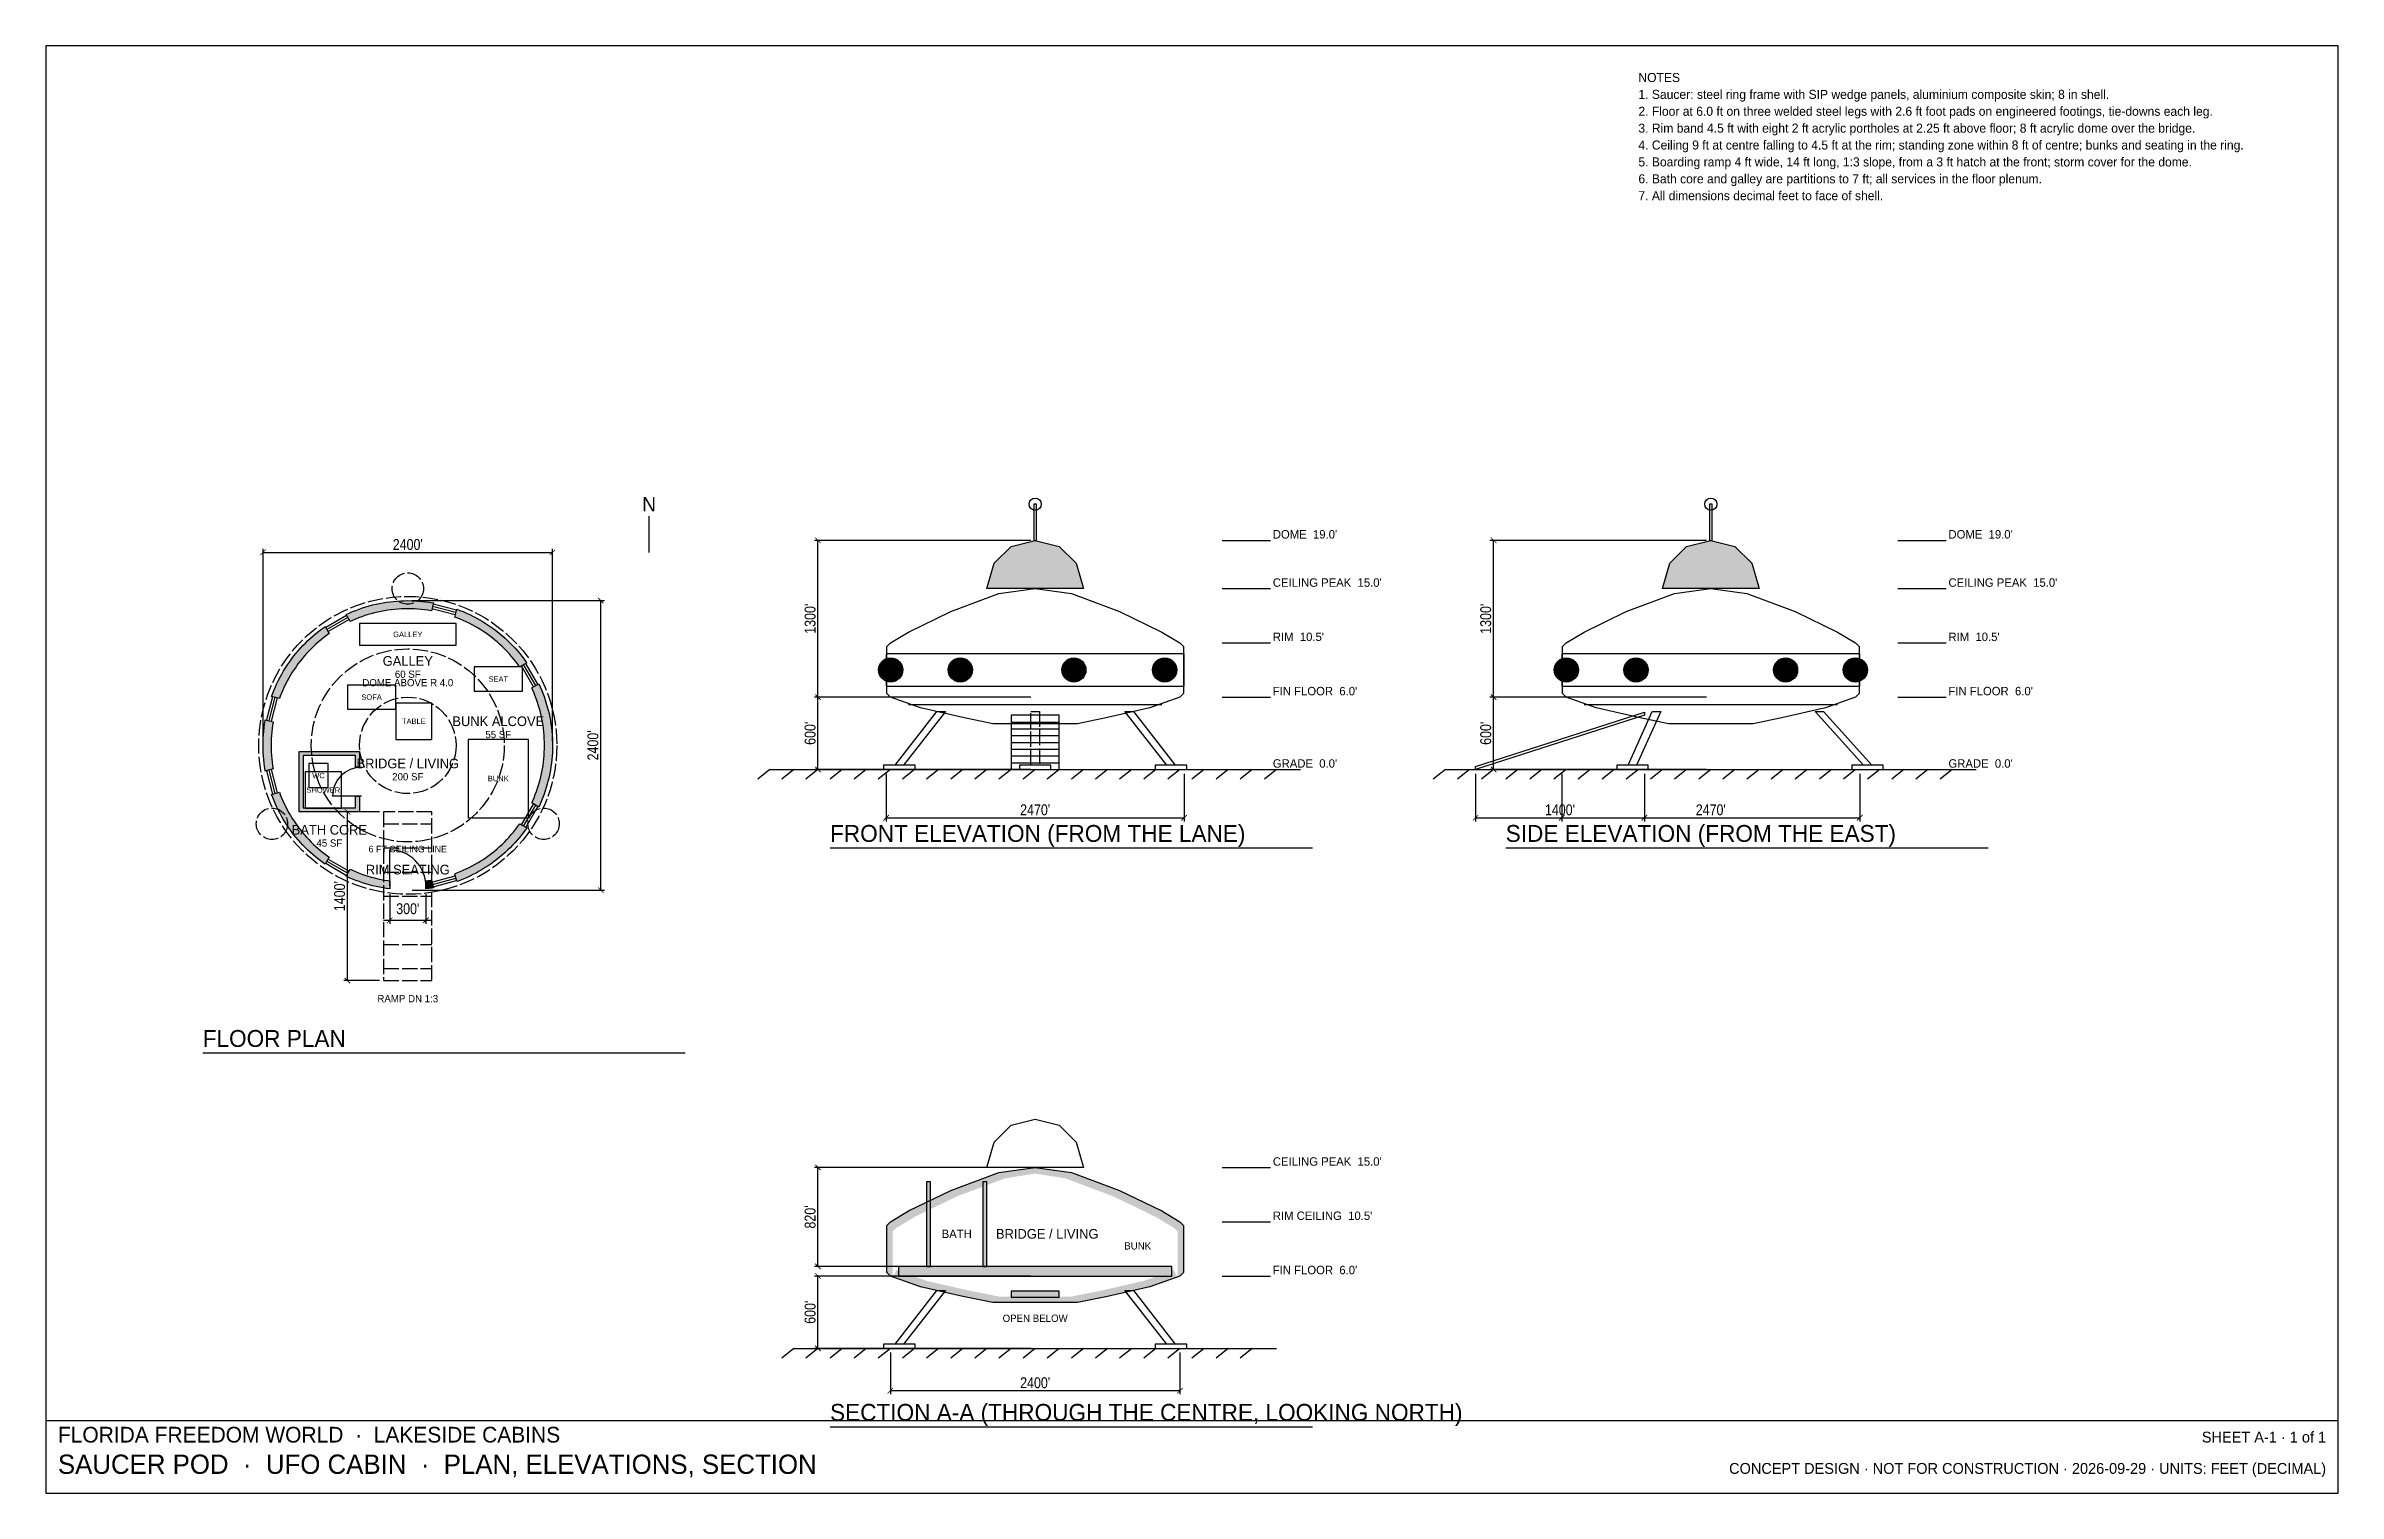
# Model space of a CAD drawing. Header units: feet. Extents: x 0 to 190, y 0 to 120.
import ezdxf
from ezdxf.enums import TextEntityAlignment as Align

# ---------------------------------------------------------------- set-up
doc = ezdxf.new("R2010")
doc.units = ezdxf.units.FT
doc.linetypes.add('DASHED', pattern=[1.524, 1.27, -0.254])
for name, color, linetype in [('A-ANNO-DIMS', 1, 'Continuous'), ('A-DECK', 32, 'Continuous'), ('A-DOOR', 3, 'Continuous'), ('A-ELEV', 7, 'Continuous'), ('A-ELEV-HIDN', 8, 'Continuous'), ('A-FLOR-ANNO', 7, 'Continuous'), ('A-FURN', 9, 'Continuous'), ('A-GLAZ', 4, 'Continuous'), ('A-GLAZ-PATT', 151, 'Continuous'), ('A-GRND', 8, 'Continuous'), ('A-LEVL', 1, 'Continuous'), ('A-ROOF', 5, 'Continuous'), ('A-SECT-PATT', 8, 'Continuous'), ('A-WALL', 7, 'Continuous'), ('A-WALL-PATT', 8, 'Continuous'), ('G-ANNO-TEXT', 7, 'Continuous'), ('G-TITLE', 7, 'Continuous')]:
    doc.layers.add(name, color=color, linetype=linetype)
doc.styles.add('OpenSansCondensed-Light', font='OpenSansCondensed-Light.ttf')
doc.dimstyles.new('EZDXF', dxfattribs={"dimtxt": 0.25, "dimasz": 0.175, "dimexe": 0.375, "dimexo": 0.125, "dimgap": 0.1, "dimtad": 1, "dimlfac": 100, "dimzin": 12, "dimdsep": 46, "dimtxsty": 'OpenSansCondensed-Light', "dimblk": 'ARCHTICK', "dimcen": 2.5, "dimazin": 3, "dimtfac": 0.5, "dimtmove": 2, "dimatfit": 3})

msp = doc.modelspace()

# ---------------------------------------------------------------- texts
at = {"layer": 'A-FLOR-ANNO'}
for s, height, p in [('GALLEY', 0.45, (30, 71.2)), ('GALLEY', 0.8, (30, 69)), ('DOME ABOVE R 4.0', 0.6, (30, 67.2)), ('60 SF', 0.6, (30, 67.9)), ('SEAT', 0.45, (37.5, 67.5)), ('SOFA', 0.45, (27, 66)), ('TABLE', 0.45, (30.5, 64)), ('BUNK ALCOVE', 0.8, (37.5, 64)), ('55 SF', 0.6, (37.5, 62.9)), ('BRIDGE / LIVING', 0.8, (30, 60.5)), ('WC', 0.45, (22.6, 59.5)), ('200 SF', 0.6, (30, 59.4)), ('BUNK', 0.45, (37.5, 59.25)), ('SHOWER', 0.45, (23, 58.3)), ('BATH CORE', 0.8, (23.5, 55)), ('45 SF', 0.6, (23.5, 53.9)), ('6 FT CEILING LINE', 0.55, (30, 53.4)), ('RIM SEATING', 0.8, (30, 51.7)), ('RAMP DN 1:3', 0.6, (30, 41)), ('BATH', 0.7, (75.5, 21.5)), ('BRIDGE / LIVING', 0.8, (83, 21.5)), ('BUNK', 0.6, (90.5, 20.5)), ('OPEN BELOW', 0.6, (82, 14.5))]:
    msp.add_text(s, height=height, dxfattribs=at).set_placement(p, align=Align.MIDDLE_CENTER)
at = {"layer": 'A-LEVL'}
for s, p in [("DOME  19.0'", (101.7, 79.15)), ("DOME  19.0'", (157.7, 79.15)), ("CEILING PEAK  15.0'", (101.7, 75.15)), ("CEILING PEAK  15.0'", (157.7, 75.15)), ("RIM  10.5'", (101.7, 70.65)), ("RIM  10.5'", (157.7, 70.65)), ("FIN FLOOR  6.0'", (101.7, 66.15)), ("FIN FLOOR  6.0'", (157.7, 66.15)), ("GRADE  0.0'", (101.7, 60.15)), ("GRADE  0.0'", (157.7, 60.15)), ("CEILING PEAK  15.0'", (101.7, 27.15)), ("RIM CEILING  10.5'", (101.7, 22.65)), ("FIN FLOOR  6.0'", (101.7, 18.15))]:
    msp.add_text(s, height=0.7, dxfattribs=at).set_placement(p)
at = {"layer": 'G-ANNO-TEXT'}
for s, p in [('1. Saucer: steel ring frame with SIP wedge panels, aluminium composite skin; 8 in shell.', (132, 115.6)), ('NOTES', (132, 117)), ('2. Floor at 6.0 ft on three welded steel legs with 2.6 ft foot pads on engineered footings, tie-downs each leg.', (132, 114.2)), ('4. Ceiling 9 ft at centre falling to 4.5 ft at the rim; standing zone within 8 ft of centre; bunks and seating in the ring.', (132, 111.4)), ('3. Rim band 4.5 ft with eight 2 ft acrylic portholes at 2.25 ft above floor; 8 ft acrylic dome over the bridge.', (132, 112.8)), ('5. Boarding ramp 4 ft wide, 14 ft long, 1:3 slope, from a 3 ft hatch at the front; storm cover for the dome.', (132, 110)), ('6. Bath core and galley are partitions to 7 ft; all services in the floor plenum.', (132, 108.6)), ('7. All dimensions decimal feet to face of shell.', (132, 107.2))]:
    msp.add_text(s, height=0.75, dxfattribs=at).set_placement(p)
at = {"layer": 'G-TITLE'}
msp.add_text('N', height=1.2, dxfattribs=at).set_placement((50, 82), align=Align.MIDDLE_CENTER)
for s, height, p in [('FRONT ELEVATION (FROM THE LANE)', 1.4, (65, 54)), ('SIDE ELEVATION (FROM THE EAST)', 1.4, (121, 54)), ('FLOOR PLAN', 1.4, (13, 37)), ('SECTION A-A (THROUGH THE CENTRE, LOOKING NORTH)', 1.4, (65, 6)), ('FLORIDA FREEDOM WORLD  ·  LAKESIDE CABINS', 1.3, (1, 4.2)), ('SAUCER POD  ·  UFO CABIN  ·  PLAN, ELEVATIONS, SECTION', 1.6, (1, 1.6))]:
    msp.add_text(s, height=height, dxfattribs=at).set_placement(p)
for s, p in [('SHEET A-1 · 1 of 1', (189, 4.2)), ('CONCEPT DESIGN · NOT FOR CONSTRUCTION · 2026-09-29 · UNITS: FEET (DECIMAL)', (189, 1.6))]:
    msp.add_text(s, height=0.9, dxfattribs=at).set_placement(p, align=Align.RIGHT)

# ---------------------------------------------------------------- blocks, each defined once
blk = doc.blocks.new('_ARCHTICK')
at = {"color": 0, "linetype": 'BYBLOCK', "const_width": 0.15}
blk.add_lwpolyline([(-0.5, -0.5), (0.5, 0.5)], dxfattribs=at)

# ---------------------------------------------------------------- dimensions: what is measured, and where the dimension line sits
at = {"layer": 'A-ANNO-DIMS'}
for base, p1, p2 in [((18, 78), (18, 62), (42, 62)), ((69.65, 56), (69.65, 60), (94.35, 60)), ((118.5, 56), (118.5, 60), (132.5, 60)), ((125.65, 56), (125.65, 60), (150.35, 60)), ((28.5, 47.5), (28.5, 50), (31.5, 50)), ((70, 8.5), (70, 12), (94, 12))]:
    msp.add_linear_dim(base=base, p1=p1, p2=p2, dimstyle='EZDXF', override={"dimtxt": 0.9, "dimasz": 0.45, "dimexe": 0.3, "dimexo": 0.35, "dimgap": 0.2, "dimdec": 1, "dimpost": "<>'", "dimclrd": 1, "dimclre": 1, "dimclrt": 1}, dxfattribs=at).render()
for base, p1, p2 in [((64, 66), (82, 66), (82, 79)), ((120, 66), (138, 66), (138, 79)), ((46, 50), (30, 50), (30, 74)), ((64, 60), (82, 60), (82, 66)), ((120, 60), (138, 60), (138, 66)), ((25, 42.5), (28, 42.5), (28, 56.5)), ((64, 18.8), (82, 18.8), (82, 27)), ((64, 12), (82, 12), (82, 18))]:
    msp.add_linear_dim(base=base, p1=p1, p2=p2, angle=90, dimstyle='EZDXF', override={"dimtxt": 0.9, "dimasz": 0.45, "dimexe": 0.3, "dimexo": 0.35, "dimgap": 0.2, "dimdec": 1, "dimpost": "<>'", "dimclrd": 1, "dimclre": 1, "dimclrt": 1}, dxfattribs=at).render()

# ---------------------------------------------------------------- hatches: boundary and pattern name
at = {"layer": 'A-GLAZ-PATT'}
for points in [[(78, 75), (78.6, 77.1), (80, 78.5), (82, 79), (82, 79), (84, 78.5), (85.4, 77.1), (86, 75), (78, 75)], [(134, 75), (134.6, 77.1), (136, 78.5), (138, 79), (138, 79), (140, 78.5), (141.4, 77.1), (142, 75), (134, 75)], [(71.0225, 68.25), (71.0177, 68.152), (71.0033, 68.0549), (70.9795, 67.9597), (70.9464, 67.8673), (70.9044, 67.7786), (70.854, 67.6944), (70.7955, 67.6156), (70.7296, 67.5429), (70.6569, 67.477), (70.5781, 67.4185), (70.4939, 67.3681), (70.4052, 67.3261), (70.3128, 67.2931), (70.2176, 67.2692), (70.1205, 67.2548), (70.0225, 67.25), (69.9245, 67.2548), (69.8274, 67.2692), (69.7322, 67.2931), (69.6398, 67.3261), (69.5511, 67.3681), (69.4669, 67.4185), (69.3881, 67.477), (69.3154, 67.5429), (69.2495, 67.6156), (69.1911, 67.6944), (69.1406, 67.7786), (69.0986, 67.8673), (69.0656, 67.9597), (69.0417, 68.0549), (69.0273, 68.152), (69.0225, 68.25), (69.0273, 68.348), (69.0417, 68.4451), (69.0656, 68.5403), (69.0986, 68.6327), (69.1406, 68.7214), (69.1911, 68.8056), (69.2495, 68.8844), (69.3154, 68.9571), (69.3881, 69.023), (69.4669, 69.0815), (69.5511, 69.1319), (69.6398, 69.1739), (69.7322, 69.2069), (69.8274, 69.2308), (69.9245, 69.2452), (70.0225, 69.25), (70.1205, 69.2452), (70.2176, 69.2308), (70.3128, 69.2069), (70.4052, 69.1739), (70.4939, 69.1319), (70.5781, 69.0815), (70.6569, 69.023), (70.7296, 68.9571), (70.7955, 68.8844), (70.854, 68.8056), (70.9044, 68.7214), (70.9464, 68.6327), (70.9795, 68.5403), (71.0033, 68.4451), (71.0177, 68.348), (71.0225, 68.25)], [(76.8, 68.25), (76.7952, 68.152), (76.7808, 68.0549), (76.7569, 67.9597), (76.7239, 67.8673), (76.6819, 67.7786), (76.6315, 67.6944), (76.573, 67.6156), (76.5071, 67.5429), (76.4344, 67.477), (76.3556, 67.4185), (76.2714, 67.3681), (76.1827, 67.3261), (76.0903, 67.2931), (75.9951, 67.2692), (75.898, 67.2548), (75.8, 67.25), (75.702, 67.2548), (75.6049, 67.2692), (75.5097, 67.2931), (75.4173, 67.3261), (75.3286, 67.3681), (75.2444, 67.4185), (75.1656, 67.477), (75.0929, 67.5429), (75.027, 67.6156), (74.9685, 67.6944), (74.9181, 67.7786), (74.8761, 67.8673), (74.8431, 67.9597), (74.8192, 68.0549), (74.8048, 68.152), (74.8, 68.25), (74.8048, 68.348), (74.8192, 68.4451), (74.8431, 68.5403), (74.8761, 68.6327), (74.9181, 68.7214), (74.9685, 68.8056), (75.027, 68.8844), (75.0929, 68.9571), (75.1656, 69.023), (75.2444, 69.0815), (75.3286, 69.1319), (75.4173, 69.1739), (75.5097, 69.2069), (75.6049, 69.2308), (75.702, 69.2452), (75.8, 69.25), (75.898, 69.2452), (75.9951, 69.2308), (76.0903, 69.2069), (76.1827, 69.1739), (76.2714, 69.1319), (76.3556, 69.0815), (76.4344, 69.023), (76.5071, 68.9571), (76.573, 68.8844), (76.6315, 68.8056), (76.6819, 68.7214), (76.7239, 68.6327), (76.7569, 68.5403), (76.7808, 68.4451), (76.7952, 68.348), (76.8, 68.25)], [(86.2094, 68.25), (86.2045, 68.152), (86.1901, 68.0549), (86.1663, 67.9597), (86.1332, 67.8673), (86.0913, 67.7786), (86.0408, 67.6944), (85.9824, 67.6156), (85.9165, 67.5429), (85.8437, 67.477), (85.7649, 67.4185), (85.6808, 67.3681), (85.592, 67.3261), (85.4996, 67.2931), (85.4044, 67.2692), (85.3074, 67.2548), (85.2094, 67.25), (85.1113, 67.2548), (85.0143, 67.2692), (84.9191, 67.2931), (84.8267, 67.3261), (84.738, 67.3681), (84.6538, 67.4185), (84.575, 67.477), (84.5022, 67.5429), (84.4363, 67.6156), (84.3779, 67.6944), (84.3274, 67.7786), (84.2855, 67.8673), (84.2524, 67.9597), (84.2286, 68.0549), (84.2142, 68.152), (84.2094, 68.25), (84.2142, 68.348), (84.2286, 68.4451), (84.2524, 68.5403), (84.2855, 68.6327), (84.3274, 68.7214), (84.3779, 68.8056), (84.4363, 68.8844), (84.5022, 68.9571), (84.575, 69.023), (84.6538, 69.0815), (84.738, 69.1319), (84.8267, 69.1739), (84.9191, 69.2069), (85.0143, 69.2308), (85.1113, 69.2452), (85.2094, 69.25), (85.3074, 69.2452), (85.4044, 69.2308), (85.4996, 69.2069), (85.592, 69.1739), (85.6808, 69.1319), (85.7649, 69.0815), (85.8437, 69.023), (85.9165, 68.9571), (85.9824, 68.8844), (86.0408, 68.8056), (86.0913, 68.7214), (86.1332, 68.6327), (86.1663, 68.5403), (86.1901, 68.4451), (86.2045, 68.348), (86.2094, 68.25)], [(93.7387, 68.25), (93.7339, 68.152), (93.7195, 68.0549), (93.6957, 67.9597), (93.6626, 67.8673), (93.6206, 67.7786), (93.5702, 67.6944), (93.5117, 67.6156), (93.4458, 67.5429), (93.3731, 67.477), (93.2943, 67.4185), (93.2101, 67.3681), (93.1214, 67.3261), (93.029, 67.2931), (92.9338, 67.2692), (92.8367, 67.2548), (92.7387, 67.25), (92.6407, 67.2548), (92.5436, 67.2692), (92.4484, 67.2931), (92.356, 67.3261), (92.2673, 67.3681), (92.1831, 67.4185), (92.1043, 67.477), (92.0316, 67.5429), (91.9657, 67.6156), (91.9072, 67.6944), (91.8568, 67.7786), (91.8148, 67.8673), (91.7818, 67.9597), (91.7579, 68.0549), (91.7435, 68.152), (91.7387, 68.25), (91.7435, 68.348), (91.7579, 68.4451), (91.7818, 68.5403), (91.8148, 68.6327), (91.8568, 68.7214), (91.9072, 68.8056), (91.9657, 68.8844), (92.0316, 68.9571), (92.1043, 69.023), (92.1831, 69.0815), (92.2673, 69.1319), (92.356, 69.1739), (92.4484, 69.2069), (92.5436, 69.2308), (92.6407, 69.2452), (92.7387, 69.25), (92.8367, 69.2452), (92.9338, 69.2308), (93.029, 69.2069), (93.1214, 69.1739), (93.2101, 69.1319), (93.2943, 69.0815), (93.3731, 69.023), (93.4458, 68.9571), (93.5117, 68.8844), (93.5702, 68.8056), (93.6206, 68.7214), (93.6626, 68.6327), (93.6957, 68.5403), (93.7195, 68.4451), (93.7339, 68.348), (93.7387, 68.25)], [(127.0225, 68.25), (127.0177, 68.152), (127.0033, 68.0549), (126.9795, 67.9597), (126.9464, 67.8673), (126.9044, 67.7786), (126.854, 67.6944), (126.7955, 67.6156), (126.7296, 67.5429), (126.6569, 67.477), (126.5781, 67.4185), (126.4939, 67.3681), (126.4052, 67.3261), (126.3128, 67.2931), (126.2176, 67.2692), (126.1205, 67.2548), (126.0225, 67.25), (125.9245, 67.2548), (125.8274, 67.2692), (125.7322, 67.2931), (125.6398, 67.3261), (125.5511, 67.3681), (125.4669, 67.4185), (125.3881, 67.477), (125.3154, 67.5429), (125.2495, 67.6156), (125.1911, 67.6944), (125.1406, 67.7786), (125.0986, 67.8673), (125.0656, 67.9597), (125.0417, 68.0549), (125.0273, 68.152), (125.0225, 68.25), (125.0273, 68.348), (125.0417, 68.4451), (125.0656, 68.5403), (125.0986, 68.6327), (125.1406, 68.7214), (125.1911, 68.8056), (125.2495, 68.8844), (125.3154, 68.9571), (125.3881, 69.023), (125.4669, 69.0815), (125.5511, 69.1319), (125.6398, 69.1739), (125.7322, 69.2069), (125.8274, 69.2308), (125.9245, 69.2452), (126.0225, 69.25), (126.1205, 69.2452), (126.2176, 69.2308), (126.3128, 69.2069), (126.4052, 69.1739), (126.4939, 69.1319), (126.5781, 69.0815), (126.6569, 69.023), (126.7296, 68.9571), (126.7955, 68.8844), (126.854, 68.8056), (126.9044, 68.7214), (126.9464, 68.6327), (126.9795, 68.5403), (127.0033, 68.4451), (127.0177, 68.348), (127.0225, 68.25)], [(132.8, 68.25), (132.7952, 68.152), (132.7808, 68.0549), (132.7569, 67.9597), (132.7239, 67.8673), (132.6819, 67.7786), (132.6315, 67.6944), (132.573, 67.6156), (132.5071, 67.5429), (132.4344, 67.477), (132.3556, 67.4185), (132.2714, 67.3681), (132.1827, 67.3261), (132.0903, 67.2931), (131.9951, 67.2692), (131.898, 67.2548), (131.8, 67.25), (131.702, 67.2548), (131.6049, 67.2692), (131.5097, 67.2931), (131.4173, 67.3261), (131.3286, 67.3681), (131.2444, 67.4185), (131.1656, 67.477), (131.0929, 67.5429), (131.027, 67.6156), (130.9685, 67.6944), (130.9181, 67.7786), (130.8761, 67.8673), (130.8431, 67.9597), (130.8192, 68.0549), (130.8048, 68.152), (130.8, 68.25), (130.8048, 68.348), (130.8192, 68.4451), (130.8431, 68.5403), (130.8761, 68.6327), (130.9181, 68.7214), (130.9685, 68.8056), (131.027, 68.8844), (131.0929, 68.9571), (131.1656, 69.023), (131.2444, 69.0815), (131.3286, 69.1319), (131.4173, 69.1739), (131.5097, 69.2069), (131.6049, 69.2308), (131.702, 69.2452), (131.8, 69.25), (131.898, 69.2452), (131.9951, 69.2308), (132.0903, 69.2069), (132.1827, 69.1739), (132.2714, 69.1319), (132.3556, 69.0815), (132.4344, 69.023), (132.5071, 68.9571), (132.573, 68.8844), (132.6315, 68.8056), (132.6819, 68.7214), (132.7239, 68.6327), (132.7569, 68.5403), (132.7808, 68.4451), (132.7952, 68.348), (132.8, 68.25)], [(145.2, 68.25), (145.1952, 68.152), (145.1808, 68.0549), (145.1569, 67.9597), (145.1239, 67.8673), (145.0819, 67.7786), (145.0315, 67.6944), (144.973, 67.6156), (144.9071, 67.5429), (144.8344, 67.477), (144.7556, 67.4185), (144.6714, 67.3681), (144.5827, 67.3261), (144.4903, 67.2931), (144.3951, 67.2692), (144.298, 67.2548), (144.2, 67.25), (144.102, 67.2548), (144.0049, 67.2692), (143.9097, 67.2931), (143.8173, 67.3261), (143.7286, 67.3681), (143.6444, 67.4185), (143.5656, 67.477), (143.4929, 67.5429), (143.427, 67.6156), (143.3685, 67.6944), (143.3181, 67.7786), (143.2761, 67.8673), (143.2431, 67.9597), (143.2192, 68.0549), (143.2048, 68.152), (143.2, 68.25), (143.2048, 68.348), (143.2192, 68.4451), (143.2431, 68.5403), (143.2761, 68.6327), (143.3181, 68.7214), (143.3685, 68.8056), (143.427, 68.8844), (143.4929, 68.9571), (143.5656, 69.023), (143.6444, 69.0815), (143.7286, 69.1319), (143.8173, 69.1739), (143.9097, 69.2069), (144.0049, 69.2308), (144.102, 69.2452), (144.2, 69.25), (144.298, 69.2452), (144.3951, 69.2308), (144.4903, 69.2069), (144.5827, 69.1739), (144.6714, 69.1319), (144.7556, 69.0815), (144.8344, 69.023), (144.9071, 68.9571), (144.973, 68.8844), (145.0315, 68.8056), (145.0819, 68.7214), (145.1239, 68.6327), (145.1569, 68.5403), (145.1808, 68.4451), (145.1952, 68.348), (145.2, 68.25)], [(150.9775, 68.25), (150.9727, 68.152), (150.9583, 68.0549), (150.9344, 67.9597), (150.9014, 67.8673), (150.8594, 67.7786), (150.8089, 67.6944), (150.7505, 67.6156), (150.6846, 67.5429), (150.6119, 67.477), (150.5331, 67.4185), (150.4489, 67.3681), (150.3602, 67.3261), (150.2678, 67.2931), (150.1726, 67.2692), (150.0755, 67.2548), (149.9775, 67.25), (149.8795, 67.2548), (149.7824, 67.2692), (149.6872, 67.2931), (149.5948, 67.3261), (149.5061, 67.3681), (149.4219, 67.4185), (149.3431, 67.477), (149.2704, 67.5429), (149.2045, 67.6156), (149.146, 67.6944), (149.0956, 67.7786), (149.0536, 67.8673), (149.0205, 67.9597), (148.9967, 68.0549), (148.9823, 68.152), (148.9775, 68.25), (148.9823, 68.348), (148.9967, 68.4451), (149.0205, 68.5403), (149.0536, 68.6327), (149.0956, 68.7214), (149.146, 68.8056), (149.2045, 68.8844), (149.2704, 68.9571), (149.3431, 69.023), (149.4219, 69.0815), (149.5061, 69.1319), (149.5948, 69.1739), (149.6872, 69.2069), (149.7824, 69.2308), (149.8795, 69.2452), (149.9775, 69.25), (150.0755, 69.2452), (150.1726, 69.2308), (150.2678, 69.2069), (150.3602, 69.1739), (150.4489, 69.1319), (150.5331, 69.0815), (150.6119, 69.023), (150.6846, 68.9571), (150.7505, 68.8844), (150.8089, 68.8056), (150.8594, 68.7214), (150.9014, 68.6327), (150.9344, 68.5403), (150.9583, 68.4451), (150.9727, 68.348), (150.9775, 68.25)]]:
    msp.add_hatch(color=151, dxfattribs=at).paths.add_polyline_path(points)
at = {"layer": 'A-SECT-PATT'}
for points in [[(70, 18), (69.7, 18.3), (69.7, 22.2), (70, 22.5), (71.5, 23.4), (75, 25.1), (79, 26.6), (82, 27), (85, 26.6), (89, 25.1), (92.5, 23.4), (94, 22.5), (94.3, 22.2), (94.3, 18.3), (94, 18), (93.8, 17.928), (93.8, 21.7), (93.5, 22), (92, 22.9), (88.5, 24.6), (84.5, 26.1), (82, 26.5), (79.5, 26.1), (75.5, 24.6), (72, 22.9), (70.5, 22), (70.2, 21.7), (70.2, 17.928), (70, 18)], [(73.33, 18.8), (73.33, 25.8), (73, 25.8), (73, 18.8), (73.33, 18.8)], [(78, 18.8), (78, 25.8), (77.67, 25.8), (77.67, 18.8), (78, 18.8)], [(78.5, 15.8), (76, 16.3), (72.5, 17.1), (70.2475, 17.9109), (70.5, 18.5), (73, 17.6), (76.5, 16.8), (79, 16.3), (82, 16.3), (85, 16.3), (87.5, 16.8), (91, 17.6), (93.5, 18.5), (93.7525, 17.9109), (91.5, 17.1), (88, 16.3), (85.5, 15.8), (82, 15.8), (78.5, 15.8)], [(93.33, 18), (93.33, 18.8), (70.67, 18.8), (70.67, 18), (93.33, 18)], [(84, 16.25), (84, 16.75), (80, 16.75), (80, 16.25), (84, 16.25)]]:
    msp.add_hatch(color=8, dxfattribs=at).paths.add_polyline_path(points)
at = {"layer": 'A-WALL-PATT'}
for points in [[(25.1371, 72.9705), (25.4078, 73.0866), (25.6813, 73.1959), (25.9573, 73.2985), (26.2358, 73.3943), (26.5166, 73.4833), (26.7994, 73.5653), (27.0842, 73.6404), (27.3708, 73.7084), (27.6589, 73.7694), (27.9485, 73.8233), (28.2392, 73.8701), (28.5311, 73.9098), (28.8238, 73.9422), (29.1172, 73.9675), (29.4112, 73.9855), (29.7055, 73.9964), (30, 74), (30.2945, 73.9964), (30.5888, 73.9855), (30.8828, 73.9675), (31.1762, 73.9422), (31.4689, 73.9098), (31.7608, 73.8701), (32.0515, 73.8233), (32.1289, 73.8089), (31.955, 73.1598), (31.937, 73.1632), (31.6625, 73.2074), (31.3869, 73.2448), (31.1105, 73.2754), (30.8335, 73.2993), (30.5559, 73.3164), (30.2781, 73.3266), (30, 73.33), (29.7219, 73.3266), (29.4441, 73.3164), (29.1665, 73.2993), (28.8895, 73.2754), (28.6131, 73.2448), (28.3375, 73.2074), (28.063, 73.1632), (27.7896, 73.1123), (27.5176, 73.0547), (27.247, 72.9905), (26.9781, 72.9196), (26.7111, 72.8421), (26.446, 72.7582), (26.183, 72.6677), (25.9224, 72.5708), (25.6642, 72.4676), (25.4086, 72.358), (25.2235, 72.2732), (24.887, 72.856), (25.1371, 72.9705)], [(34.3187, 73.1959), (34.5922, 73.0866), (34.8629, 72.9705), (35.1307, 72.8479), (35.3953, 72.7187), (35.6568, 72.5831), (35.9148, 72.441), (36.1692, 72.2927), (36.42, 72.1382), (36.6668, 71.9776), (36.9097, 71.811), (37.1484, 71.6385), (37.3828, 71.4602), (37.6127, 71.2761), (37.8381, 71.0865), (38.0587, 70.8914), (38.2745, 70.691), (38.4853, 70.4853), (38.691, 70.2745), (38.8914, 70.0587), (39.0865, 69.8381), (39.2761, 69.6127), (39.4602, 69.3828), (39.6385, 69.1484), (39.811, 68.9097), (39.8555, 68.8448), (39.2736, 68.5088), (39.2632, 68.5239), (39.1003, 68.7493), (38.932, 68.9706), (38.7582, 69.1877), (38.5792, 69.4004), (38.395, 69.6088), (38.2057, 69.8125), (38.0115, 70.0115), (37.8125, 70.2057), (37.6088, 70.395), (37.4004, 70.5792), (37.1877, 70.7582), (36.9706, 70.932), (36.7493, 71.1003), (36.5239, 71.2632), (36.2946, 71.4206), (36.0615, 71.5722), (35.8248, 71.7181), (35.5845, 71.8581), (35.3409, 71.9922), (35.0941, 72.1202), (34.8442, 72.2422), (34.5914, 72.358), (34.3358, 72.4676), (34.0776, 72.5708), (33.8867, 72.6418), (34.0609, 73.2918), (34.3187, 73.1959)], [(18.8041, 66.3187), (18.9134, 66.5922), (19.0295, 66.8629), (19.1521, 67.1307), (19.2813, 67.3953), (19.4169, 67.6568), (19.559, 67.9148), (19.7073, 68.1692), (19.8618, 68.42), (20.0224, 68.6668), (20.189, 68.9097), (20.3615, 69.1484), (20.5398, 69.3828), (20.7239, 69.6127), (20.9135, 69.8381), (21.1086, 70.0587), (21.309, 70.2745), (21.5147, 70.4853), (21.7255, 70.691), (21.9413, 70.8914), (22.1619, 71.0865), (22.3873, 71.2761), (22.6172, 71.4602), (22.8516, 71.6385), (23.0903, 71.811), (23.1552, 71.8555), (23.4912, 71.2736), (23.4761, 71.2632), (23.2507, 71.1003), (23.0294, 70.932), (22.8123, 70.7582), (22.5996, 70.5792), (22.3912, 70.395), (22.1875, 70.2057), (21.9885, 70.0115), (21.7943, 69.8125), (21.605, 69.6088), (21.4208, 69.4004), (21.2418, 69.1877), (21.068, 68.9706), (20.8997, 68.7493), (20.7368, 68.5239), (20.5794, 68.2946), (20.4278, 68.0615), (20.2819, 67.8248), (20.1419, 67.5845), (20.0078, 67.3409), (19.8798, 67.0941), (19.7578, 66.8442), (19.642, 66.5914), (19.5324, 66.3358), (19.4292, 66.0776), (19.3582, 65.8867), (18.7082, 66.0609), (18.8041, 66.3187)], [(41.9855, 61.4112), (41.9675, 61.1172), (41.9422, 60.8238), (41.9098, 60.5311), (41.8701, 60.2392), (41.8233, 59.9485), (41.7694, 59.6589), (41.7084, 59.3708), (41.6404, 59.0842), (41.5653, 58.7994), (41.4833, 58.5166), (41.3943, 58.2358), (41.2985, 57.9573), (41.1959, 57.6813), (41.0866, 57.4078), (40.9705, 57.1371), (40.856, 56.887), (40.2732, 57.2235), (40.358, 57.4086), (40.4676, 57.6642), (40.5708, 57.9224), (40.6677, 58.183), (40.7582, 58.446), (40.8421, 58.7111), (40.9196, 58.9781), (40.9905, 59.247), (41.0547, 59.5176), (41.1123, 59.7896), (41.1632, 60.063), (41.2074, 60.3375), (41.2448, 60.6131), (41.2754, 60.8895), (41.2993, 61.1665), (41.3164, 61.4441), (41.3266, 61.7219), (41.33, 62), (41.3266, 62.2781), (41.3164, 62.5559), (41.2993, 62.8335), (41.2754, 63.1105), (41.2448, 63.3869), (41.2074, 63.6625), (41.1632, 63.937), (41.1123, 64.2104), (41.0547, 64.4824), (40.9905, 64.753), (40.9196, 65.0219), (40.8421, 65.2889), (40.7582, 65.554), (40.6677, 65.817), (40.5708, 66.0776), (40.4676, 66.3358), (40.358, 66.5914), (40.2732, 66.7765), (40.856, 67.113), (40.9705, 66.8629), (41.0866, 66.5922), (41.1959, 66.3187), (41.2985, 66.0427), (41.3943, 65.7642), (41.4833, 65.4834), (41.5653, 65.2006), (41.6404, 64.9158), (41.7084, 64.6292), (41.7694, 64.3411), (41.8233, 64.0515), (41.8701, 63.7608), (41.9098, 63.4689), (41.9422, 63.1762), (41.9675, 62.8828), (41.9855, 62.5888), (41.9964, 62.2945), (42, 62), (41.9964, 61.7055), (41.9855, 61.4112)], [(18.1767, 59.9485), (18.1299, 60.2392), (18.0902, 60.5311), (18.0578, 60.8238), (18.0325, 61.1172), (18.0145, 61.4112), (18.0036, 61.7055), (18, 62), (18.0036, 62.2945), (18.0145, 62.5888), (18.0325, 62.8828), (18.0578, 63.1762), (18.0902, 63.4689), (18.1299, 63.7608), (18.1767, 64.0515), (18.1911, 64.1289), (18.8402, 63.955), (18.8368, 63.937), (18.7926, 63.6625), (18.7552, 63.3869), (18.7246, 63.1105), (18.7007, 62.8335), (18.6836, 62.5559), (18.6734, 62.2781), (18.67, 62), (18.6734, 61.7219), (18.6836, 61.4441), (18.7007, 61.1665), (18.7246, 60.8895), (18.7552, 60.6131), (18.7926, 60.3375), (18.8368, 60.063), (18.8402, 60.045), (18.1911, 59.8711), (18.1767, 59.9485)], [(21, 61.5), (26, 61.5), (26, 60.2), (25.67, 60.2), (25.67, 61.17), (21.33, 61.17), (21.33, 56.83), (25.67, 56.83), (25.67, 57.8), (26, 57.8), (26, 56.5), (21, 56.5), (21, 61.5)], [(23.0903, 52.189), (22.8516, 52.3615), (22.6172, 52.5398), (22.3873, 52.7239), (22.1619, 52.9135), (21.9413, 53.1086), (21.7255, 53.309), (21.5147, 53.5147), (21.309, 53.7255), (21.1086, 53.9413), (20.9135, 54.1619), (20.7239, 54.3873), (20.5398, 54.6172), (20.3615, 54.8516), (20.189, 55.0903), (20.0224, 55.3332), (19.8618, 55.58), (19.7073, 55.8308), (19.559, 56.0852), (19.4169, 56.3432), (19.2813, 56.6047), (19.1521, 56.8693), (19.0295, 57.1371), (18.9134, 57.4078), (18.8041, 57.6813), (18.7082, 57.9391), (19.3582, 58.1133), (19.4292, 57.9224), (19.5324, 57.6642), (19.642, 57.4086), (19.7578, 57.1558), (19.8798, 56.9059), (20.0078, 56.6591), (20.1419, 56.4155), (20.2819, 56.1752), (20.4278, 55.9385), (20.5794, 55.7054), (20.7368, 55.4761), (20.8997, 55.2507), (21.068, 55.0294), (21.2418, 54.8123), (21.4208, 54.5996), (21.605, 54.3912), (21.7943, 54.1875), (21.9885, 53.9885), (22.1875, 53.7943), (22.3912, 53.605), (22.5996, 53.4208), (22.8123, 53.2418), (23.0294, 53.068), (23.2507, 52.8997), (23.4761, 52.7368), (23.4912, 52.7264), (23.1552, 52.1445), (23.0903, 52.189)], [(39.811, 55.0903), (39.6385, 54.8516), (39.4602, 54.6172), (39.2761, 54.3873), (39.0865, 54.1619), (38.8914, 53.9413), (38.691, 53.7255), (38.4853, 53.5147), (38.2745, 53.309), (38.0587, 53.1086), (37.8381, 52.9135), (37.6127, 52.7239), (37.3828, 52.5398), (37.1484, 52.3615), (36.9097, 52.189), (36.6668, 52.0224), (36.42, 51.8618), (36.1692, 51.7073), (35.9148, 51.559), (35.6568, 51.4169), (35.3953, 51.2813), (35.1307, 51.1521), (34.8629, 51.0295), (34.5922, 50.9134), (34.3187, 50.8041), (34.0609, 50.7082), (33.8867, 51.3582), (34.0776, 51.4292), (34.3358, 51.5324), (34.5914, 51.642), (34.8442, 51.7578), (35.0941, 51.8798), (35.3409, 52.0078), (35.5845, 52.1419), (35.8248, 52.2819), (36.0615, 52.4278), (36.2946, 52.5794), (36.5239, 52.7368), (36.7493, 52.8997), (36.9706, 53.068), (37.1877, 53.2418), (37.4004, 53.4208), (37.6088, 53.605), (37.8125, 53.7943), (38.0115, 53.9885), (38.2057, 54.1875), (38.395, 54.3912), (38.5792, 54.5996), (38.7582, 54.8123), (38.932, 55.0294), (39.1003, 55.2507), (39.2632, 55.4761), (39.2736, 55.4912), (39.8555, 55.1552), (39.811, 55.0903)], [(28.2392, 50.1299), (27.9485, 50.1767), (27.6589, 50.2306), (27.3708, 50.2916), (27.0842, 50.3596), (26.7994, 50.4347), (26.5166, 50.5167), (26.2358, 50.6057), (25.9573, 50.7015), (25.6813, 50.8041), (25.4078, 50.9134), (25.1371, 51.0295), (24.887, 51.144), (25.2235, 51.7268), (25.4086, 51.642), (25.6642, 51.5324), (25.9224, 51.4292), (26.183, 51.3323), (26.446, 51.2418), (26.7111, 51.1579), (26.9781, 51.0804), (27.247, 51.0095), (27.5176, 50.9453), (27.7896, 50.8877), (28.063, 50.8368), (28.3375, 50.7926), (28.5, 50.7706), (28.5, 50.0945), (28.2392, 50.1299)], [(32.0515, 50.1767), (31.7608, 50.1299), (31.5, 50.0945), (31.5, 50.7706), (31.6625, 50.7926), (31.937, 50.8368), (31.955, 50.8402), (32.1289, 50.1911), (32.0515, 50.1767)]]:
    msp.add_hatch(color=8, dxfattribs=at).paths.add_polyline_path(points)

# ---------------------------------------------------------------- linework, layer by layer
at = {"layer": 'A-DECK'}
for p, q in [((80, 63.9375), (84, 63.9375)), ((80, 63.375), (84, 63.375)), ((80, 62.8125), (84, 62.8125)), ((80, 62.25), (84, 62.25)), ((80, 61.6875), (84, 61.6875)), ((80, 61.125), (84, 61.125)), ((80, 60.5625), (84, 60.5625))]:
    msp.add_line(p, q, dxfattribs=at)
at = {"layer": 'A-DECK', "linetype": 'DASHED'}
for p, q in [((28, 55.5), (32, 55.5)), ((28, 53.5), (32, 53.5)), ((28, 51.5), (32, 51.5)), ((28, 49.5), (32, 49.5)), ((28, 47.5), (32, 47.5)), ((28, 45.5), (32, 45.5)), ((28, 43.5), (32, 43.5))]:
    msp.add_line(p, q, dxfattribs=at)
at = {"layer": 'A-DECK'}
for points in [[(132.5, 64.5), (118.5, 60), (118.5, 60.25), (132.5, 64.75)], [(80, 60), (84, 60), (84, 64.5), (80, 64.5)], [(80, 16.25), (84, 16.25), (84, 16.75), (80, 16.75)]]:
    msp.add_lwpolyline(points, close=True, dxfattribs=at)
at = {"layer": 'A-DECK', "linetype": 'DASHED'}
msp.add_lwpolyline([(28, 42.5), (32, 42.5), (32, 56.5), (28, 56.5)], close=True, dxfattribs=at)
at = {"layer": 'A-DOOR'}
for p, q in [((26.17, 57.8), (23.77, 57.8)), ((28.5, 50.335), (28.5, 53.335))]:
    msp.add_line(p, q, dxfattribs=at)
for centre, radius, start, end in [((26.17, 57.8), 2.4, 90, 180), ((28.5, 50.335), 3, 0, 90)]:
    msp.add_arc(centre, radius, start, end, dxfattribs=at)
at = {"layer": 'A-ELEV'}
for points in [[(81.88, 79), (82.12, 79), (82.12, 82), (81.88, 82)], [(137.88, 79), (138.12, 79), (138.12, 82), (137.88, 82)], [(82, 63.8), (78.5, 63.8), (76, 64.3), (72.5, 65.1), (70, 66), (69.7, 66.3), (69.7, 70.2), (70, 70.5), (71.5, 71.4), (75, 73.1), (79, 74.6), (82, 75), (82, 75), (85, 74.6), (89, 73.1), (92.5, 71.4), (94, 70.5), (94.3, 70.2), (94.3, 66.3), (94, 66), (91.5, 65.1), (88, 64.3), (85.5, 63.8), (82, 63.8)], [(138, 63.8), (134.5, 63.8), (132, 64.3), (128.5, 65.1), (126, 66), (125.7, 66.3), (125.7, 70.2), (126, 70.5), (127.5, 71.4), (131, 73.1), (135, 74.6), (138, 75), (138, 75), (141, 74.6), (145, 73.1), (148.5, 71.4), (150, 70.5), (150.3, 70.2), (150.3, 66.3), (150, 66), (147.5, 65.1), (144, 64.3), (141.5, 63.8), (138, 63.8)], [(69.65, 66.9), (94.35, 66.9), (94.35, 69.6), (69.65, 69.6)], [(125.65, 66.9), (150.35, 66.9), (150.35, 69.6), (125.65, 69.6)], [(73.8558, 64.8), (74.5558, 64.8), (71.0917, 60.35), (70.3917, 60.35)], [(89.4442, 64.8), (90.1442, 64.8), (93.6083, 60.35), (92.9083, 60.35)], [(133.15, 64.8), (133.85, 64.8), (131.85, 60.35), (131.15, 60.35)], [(146.65, 64.8), (147.35, 64.8), (151.35, 60.35), (150.65, 60.35)], [(69.4417, 60), (72.0417, 60), (72.0417, 60.35), (69.4417, 60.35)], [(91.9583, 60), (94.5583, 60), (94.5583, 60.35), (91.9583, 60.35)], [(130.2, 60), (132.8, 60), (132.8, 60.35), (130.2, 60.35)], [(149.7, 60), (152.3, 60), (152.3, 60.35), (149.7, 60.35)], [(82, 15.8), (78.5, 15.8), (76, 16.3), (72.5, 17.1), (70, 18), (69.7, 18.3), (69.7, 22.2), (70, 22.5), (71.5, 23.4), (75, 25.1), (79, 26.6), (82, 27), (82, 27), (85, 26.6), (89, 25.1), (92.5, 23.4), (94, 22.5), (94.3, 22.2), (94.3, 18.3), (94, 18), (91.5, 17.1), (88, 16.3), (85.5, 15.8), (82, 15.8)], [(73, 18.8), (73.33, 18.8), (73.33, 25.8), (73, 25.8)], [(77.67, 18.8), (78, 18.8), (78, 25.8), (77.67, 25.8)], [(70.67, 18), (93.33, 18), (93.33, 18.8), (70.67, 18.8)], [(73.8558, 16.8), (74.5558, 16.8), (71.0917, 12.35), (70.3917, 12.35)], [(89.4442, 16.8), (90.1442, 16.8), (93.6083, 12.35), (92.9083, 12.35)], [(69.4417, 12), (72.0417, 12), (72.0417, 12.35), (69.4417, 12.35)], [(91.9583, 12), (94.5583, 12), (94.5583, 12.35), (91.9583, 12.35)]]:
    msp.add_lwpolyline(points, close=True, dxfattribs=at)
for centre in [(82, 82), (138, 82)]:
    msp.add_circle(centre, 0.5, dxfattribs=at)
at = {"layer": 'A-ELEV-HIDN', "linetype": 'DASHED'}
for points in [[(81.65, 64.8), (82.35, 64.8), (82.35, 60.35), (81.65, 60.35)], [(80.7, 60), (83.3, 60), (83.3, 60.35), (80.7, 60.35)]]:
    msp.add_lwpolyline(points, close=True, dxfattribs=at)
for centre, radius in [((30, 75), 1.3), ((30, 62), 8), ((18.7417, 55.5), 1.3), ((41.2583, 55.5), 1.3)]:
    msp.add_circle(centre, radius, dxfattribs=at)
at = {"layer": 'A-FURN'}
for points in [[(26, 70.3), (34, 70.3), (34, 72.1), (26, 72.1)], [(35.5, 66.5), (39.5, 66.5), (39.5, 68.5), (35.5, 68.5)], [(25, 65), (29, 65), (29, 67), (25, 67)], [(29, 62.5), (32, 62.5), (32, 65.5), (29, 65.5)], [(35, 56), (40, 56), (40, 62.5), (35, 62.5)], [(21.5, 56.8), (24.5, 56.8), (24.5, 59.8), (21.5, 59.8)], [(21.8, 58.5), (23.4, 58.5), (23.4, 60.5), (21.8, 60.5)]]:
    msp.add_lwpolyline(points, close=True, dxfattribs=at)
at = {"layer": 'A-GLAZ'}
for p, q in [((24.933, 72.7763), (23.201, 71.7763)), ((25.0335, 72.6022), (23.3015, 71.6022)), ((25.134, 72.4281), (23.402, 71.4281)), ((33.933, 72.8146), (32.0012, 73.3322)), ((33.985, 73.0087), (32.0532, 73.5263)), ((34.0371, 73.2029), (32.1052, 73.7205)), ((40.4281, 66.866), (39.4281, 68.598)), ((40.6022, 66.9665), (39.6022, 68.6985)), ((40.7763, 67.067), (39.7763, 68.799)), ((18.7971, 66.0371), (18.2795, 64.1052)), ((18.9913, 65.985), (18.4737, 64.0532)), ((19.1854, 65.933), (18.6678, 64.0012)), ((71.5, 65.4), (92.5, 65.4)), ((127.5, 65.4), (148.5, 65.4)), ((18.2795, 59.8948), (18.7971, 57.9629)), ((18.4737, 59.9468), (18.9913, 58.015)), ((18.6678, 59.9988), (19.1854, 58.067)), ((39.4281, 55.402), (40.4281, 57.134)), ((39.6022, 55.3015), (40.6022, 57.0335)), ((39.7763, 55.201), (40.7763, 56.933)), ((23.201, 52.2237), (24.933, 51.2237)), ((23.3015, 52.3978), (25.0335, 51.3978)), ((23.402, 52.5719), (25.134, 51.5719)), ((32.0012, 50.6678), (33.933, 51.1854)), ((32.0532, 50.4737), (33.985, 50.9913)), ((32.1052, 50.2795), (34.0371, 50.7971))]:
    msp.add_line(p, q, dxfattribs=at)
for points in [[(78, 75), (78.6, 77.1), (80, 78.5), (82, 79), (82, 79), (84, 78.5), (85.4, 77.1), (86, 75)], [(134, 75), (134.6, 77.1), (136, 78.5), (138, 79), (138, 79), (140, 78.5), (141.4, 77.1), (142, 75)], [(78, 27), (78.6, 29.1), (80, 30.5), (82, 31), (82, 31), (84, 30.5), (85.4, 29.1), (86, 27)]]:
    msp.add_lwpolyline(points, close=True, dxfattribs=at)
for centre in [(70.0225, 68.25), (75.8, 68.25), (85.2094, 68.25), (92.7387, 68.25), (126.0225, 68.25), (131.8, 68.25), (144.2, 68.25), (149.9775, 68.25)]:
    msp.add_circle(centre, 1, dxfattribs=at)
at = {"layer": 'A-GRND'}
for p, q in [((60, 60), (59, 59.2)), ((60, 60), (104, 60)), ((62, 60), (61, 59.2)), ((64, 60), (63, 59.2)), ((66, 60), (65, 59.2)), ((68, 60), (67, 59.2)), ((70, 60), (69, 59.2)), ((72, 60), (71, 59.2)), ((74, 60), (73, 59.2)), ((76, 60), (75, 59.2)), ((78, 60), (77, 59.2)), ((80, 60), (79, 59.2)), ((82, 60), (81, 59.2)), ((84, 60), (83, 59.2)), ((86, 60), (85, 59.2)), ((88, 60), (87, 59.2)), ((90, 60), (89, 59.2)), ((92, 60), (91, 59.2)), ((94, 60), (93, 59.2)), ((96, 60), (95, 59.2)), ((98, 60), (97, 59.2)), ((100, 60), (99, 59.2)), ((102, 60), (101, 59.2)), ((116, 60), (115, 59.2)), ((116, 60), (160, 60)), ((118, 60), (117, 59.2)), ((120, 60), (119, 59.2)), ((122, 60), (121, 59.2)), ((124, 60), (123, 59.2)), ((126, 60), (125, 59.2)), ((128, 60), (127, 59.2)), ((130, 60), (129, 59.2)), ((132, 60), (131, 59.2)), ((134, 60), (133, 59.2)), ((136, 60), (135, 59.2)), ((138, 60), (137, 59.2)), ((140, 60), (139, 59.2)), ((142, 60), (141, 59.2)), ((144, 60), (143, 59.2)), ((146, 60), (145, 59.2)), ((148, 60), (147, 59.2)), ((150, 60), (149, 59.2)), ((152, 60), (151, 59.2)), ((154, 60), (153, 59.2)), ((156, 60), (155, 59.2)), ((158, 60), (157, 59.2)), ((62, 12), (61, 11.2)), ((62, 12), (102, 12)), ((64, 12), (63, 11.2)), ((66, 12), (65, 11.2)), ((68, 12), (67, 11.2)), ((70, 12), (69, 11.2)), ((72, 12), (71, 11.2)), ((74, 12), (73, 11.2)), ((76, 12), (75, 11.2)), ((78, 12), (77, 11.2)), ((80, 12), (79, 11.2)), ((82, 12), (81, 11.2)), ((84, 12), (83, 11.2)), ((86, 12), (85, 11.2)), ((88, 12), (87, 11.2)), ((90, 12), (89, 11.2)), ((92, 12), (91, 11.2)), ((94, 12), (93, 11.2)), ((96, 12), (95, 11.2)), ((98, 12), (97, 11.2)), ((100, 12), (99, 11.2))]:
    msp.add_line(p, q, dxfattribs=at)
at = {"layer": 'A-LEVL'}
for p, q in [((97.5, 79), (101.5, 79)), ((153.5, 79), (157.5, 79)), ((97.5, 75), (101.5, 75)), ((153.5, 75), (157.5, 75)), ((97.5, 70.5), (101.5, 70.5)), ((153.5, 70.5), (157.5, 70.5)), ((97.5, 66), (101.5, 66)), ((153.5, 66), (157.5, 66)), ((97.5, 60), (101.5, 60)), ((153.5, 60), (157.5, 60)), ((97.5, 27), (101.5, 27)), ((97.5, 22.5), (101.5, 22.5)), ((97.5, 18), (101.5, 18))]:
    msp.add_line(p, q, dxfattribs=at)
at = {"layer": 'A-ROOF', "linetype": 'DASHED'}
for radius in [12.35, 4]:
    msp.add_circle((30, 62), radius, dxfattribs=at)
at = {"layer": 'A-WALL'}
for points in [[(25.1371, 72.9705), (25.4078, 73.0866), (25.6813, 73.1959), (25.9573, 73.2985), (26.2358, 73.3943), (26.5166, 73.4833), (26.7994, 73.5653), (27.0842, 73.6404), (27.3708, 73.7084), (27.6589, 73.7694), (27.9485, 73.8233), (28.2392, 73.8701), (28.5311, 73.9098), (28.8238, 73.9422), (29.1172, 73.9675), (29.4112, 73.9855), (29.7055, 73.9964), (30, 74), (30.2945, 73.9964), (30.5888, 73.9855), (30.8828, 73.9675), (31.1762, 73.9422), (31.4689, 73.9098), (31.7608, 73.8701), (32.0515, 73.8233), (32.1289, 73.8089), (31.955, 73.1598), (31.937, 73.1632), (31.6625, 73.2074), (31.3869, 73.2448), (31.1105, 73.2754), (30.8335, 73.2993), (30.5559, 73.3164), (30.2781, 73.3266), (30, 73.33), (29.7219, 73.3266), (29.4441, 73.3164), (29.1665, 73.2993), (28.8895, 73.2754), (28.6131, 73.2448), (28.3375, 73.2074), (28.063, 73.1632), (27.7896, 73.1123), (27.5176, 73.0547), (27.247, 72.9905), (26.9781, 72.9196), (26.7111, 72.8421), (26.446, 72.7582), (26.183, 72.6677), (25.9224, 72.5708), (25.6642, 72.4676), (25.4086, 72.358), (25.2235, 72.2732), (24.887, 72.856)], [(34.3187, 73.1959), (34.5922, 73.0866), (34.8629, 72.9705), (35.1307, 72.8479), (35.3953, 72.7187), (35.6568, 72.5831), (35.9148, 72.441), (36.1692, 72.2927), (36.42, 72.1382), (36.6668, 71.9776), (36.9097, 71.811), (37.1484, 71.6385), (37.3828, 71.4602), (37.6127, 71.2761), (37.8381, 71.0865), (38.0587, 70.8914), (38.2745, 70.691), (38.4853, 70.4853), (38.691, 70.2745), (38.8914, 70.0587), (39.0865, 69.8381), (39.2761, 69.6127), (39.4602, 69.3828), (39.6385, 69.1484), (39.811, 68.9097), (39.8555, 68.8448), (39.2736, 68.5088), (39.2632, 68.5239), (39.1003, 68.7493), (38.932, 68.9706), (38.7582, 69.1877), (38.5792, 69.4004), (38.395, 69.6088), (38.2057, 69.8125), (38.0115, 70.0115), (37.8125, 70.2057), (37.6088, 70.395), (37.4004, 70.5792), (37.1877, 70.7582), (36.9706, 70.932), (36.7493, 71.1003), (36.5239, 71.2632), (36.2946, 71.4206), (36.0615, 71.5722), (35.8248, 71.7181), (35.5845, 71.8581), (35.3409, 71.9922), (35.0941, 72.1202), (34.8442, 72.2422), (34.5914, 72.358), (34.3358, 72.4676), (34.0776, 72.5708), (33.8867, 72.6418), (34.0609, 73.2918)], [(18.8041, 66.3187), (18.9134, 66.5922), (19.0295, 66.8629), (19.1521, 67.1307), (19.2813, 67.3953), (19.4169, 67.6568), (19.559, 67.9148), (19.7073, 68.1692), (19.8618, 68.42), (20.0224, 68.6668), (20.189, 68.9097), (20.3615, 69.1484), (20.5398, 69.3828), (20.7239, 69.6127), (20.9135, 69.8381), (21.1086, 70.0587), (21.309, 70.2745), (21.5147, 70.4853), (21.7255, 70.691), (21.9413, 70.8914), (22.1619, 71.0865), (22.3873, 71.2761), (22.6172, 71.4602), (22.8516, 71.6385), (23.0903, 71.811), (23.1552, 71.8555), (23.4912, 71.2736), (23.4761, 71.2632), (23.2507, 71.1003), (23.0294, 70.932), (22.8123, 70.7582), (22.5996, 70.5792), (22.3912, 70.395), (22.1875, 70.2057), (21.9885, 70.0115), (21.7943, 69.8125), (21.605, 69.6088), (21.4208, 69.4004), (21.2418, 69.1877), (21.068, 68.9706), (20.8997, 68.7493), (20.7368, 68.5239), (20.5794, 68.2946), (20.4278, 68.0615), (20.2819, 67.8248), (20.1419, 67.5845), (20.0078, 67.3409), (19.8798, 67.0941), (19.7578, 66.8442), (19.642, 66.5914), (19.5324, 66.3358), (19.4292, 66.0776), (19.3582, 65.8867), (18.7082, 66.0609)], [(41.9855, 61.4112), (41.9675, 61.1172), (41.9422, 60.8238), (41.9098, 60.5311), (41.8701, 60.2392), (41.8233, 59.9485), (41.7694, 59.6589), (41.7084, 59.3708), (41.6404, 59.0842), (41.5653, 58.7994), (41.4833, 58.5166), (41.3943, 58.2358), (41.2985, 57.9573), (41.1959, 57.6813), (41.0866, 57.4078), (40.9705, 57.1371), (40.856, 56.887), (40.2732, 57.2235), (40.358, 57.4086), (40.4676, 57.6642), (40.5708, 57.9224), (40.6677, 58.183), (40.7582, 58.446), (40.8421, 58.7111), (40.9196, 58.9781), (40.9905, 59.247), (41.0547, 59.5176), (41.1123, 59.7896), (41.1632, 60.063), (41.2074, 60.3375), (41.2448, 60.6131), (41.2754, 60.8895), (41.2993, 61.1665), (41.3164, 61.4441), (41.3266, 61.7219), (41.33, 62), (41.3266, 62.2781), (41.3164, 62.5559), (41.2993, 62.8335), (41.2754, 63.1105), (41.2448, 63.3869), (41.2074, 63.6625), (41.1632, 63.937), (41.1123, 64.2104), (41.0547, 64.4824), (40.9905, 64.753), (40.9196, 65.0219), (40.8421, 65.2889), (40.7582, 65.554), (40.6677, 65.817), (40.5708, 66.0776), (40.4676, 66.3358), (40.358, 66.5914), (40.2732, 66.7765), (40.856, 67.113), (40.9705, 66.8629), (41.0866, 66.5922), (41.1959, 66.3187), (41.2985, 66.0427), (41.3943, 65.7642), (41.4833, 65.4834), (41.5653, 65.2006), (41.6404, 64.9158), (41.7084, 64.6292), (41.7694, 64.3411), (41.8233, 64.0515), (41.8701, 63.7608), (41.9098, 63.4689), (41.9422, 63.1762), (41.9675, 62.8828), (41.9855, 62.5888), (41.9964, 62.2945), (42, 62), (41.9964, 61.7055)], [(18.1767, 59.9485), (18.1299, 60.2392), (18.0902, 60.5311), (18.0578, 60.8238), (18.0325, 61.1172), (18.0145, 61.4112), (18.0036, 61.7055), (18, 62), (18.0036, 62.2945), (18.0145, 62.5888), (18.0325, 62.8828), (18.0578, 63.1762), (18.0902, 63.4689), (18.1299, 63.7608), (18.1767, 64.0515), (18.1911, 64.1289), (18.8402, 63.955), (18.8368, 63.937), (18.7926, 63.6625), (18.7552, 63.3869), (18.7246, 63.1105), (18.7007, 62.8335), (18.6836, 62.5559), (18.6734, 62.2781), (18.67, 62), (18.6734, 61.7219), (18.6836, 61.4441), (18.7007, 61.1665), (18.7246, 60.8895), (18.7552, 60.6131), (18.7926, 60.3375), (18.8368, 60.063), (18.8402, 60.045), (18.1911, 59.8711)], [(21, 61.5), (26, 61.5), (26, 60.2), (25.67, 60.2), (25.67, 61.17), (21.33, 61.17), (21.33, 56.83), (25.67, 56.83), (25.67, 57.8), (26, 57.8), (26, 56.5), (21, 56.5)], [(23.0903, 52.189), (22.8516, 52.3615), (22.6172, 52.5398), (22.3873, 52.7239), (22.1619, 52.9135), (21.9413, 53.1086), (21.7255, 53.309), (21.5147, 53.5147), (21.309, 53.7255), (21.1086, 53.9413), (20.9135, 54.1619), (20.7239, 54.3873), (20.5398, 54.6172), (20.3615, 54.8516), (20.189, 55.0903), (20.0224, 55.3332), (19.8618, 55.58), (19.7073, 55.8308), (19.559, 56.0852), (19.4169, 56.3432), (19.2813, 56.6047), (19.1521, 56.8693), (19.0295, 57.1371), (18.9134, 57.4078), (18.8041, 57.6813), (18.7082, 57.9391), (19.3582, 58.1133), (19.4292, 57.9224), (19.5324, 57.6642), (19.642, 57.4086), (19.7578, 57.1558), (19.8798, 56.9059), (20.0078, 56.6591), (20.1419, 56.4155), (20.2819, 56.1752), (20.4278, 55.9385), (20.5794, 55.7054), (20.7368, 55.4761), (20.8997, 55.2507), (21.068, 55.0294), (21.2418, 54.8123), (21.4208, 54.5996), (21.605, 54.3912), (21.7943, 54.1875), (21.9885, 53.9885), (22.1875, 53.7943), (22.3912, 53.605), (22.5996, 53.4208), (22.8123, 53.2418), (23.0294, 53.068), (23.2507, 52.8997), (23.4761, 52.7368), (23.4912, 52.7264), (23.1552, 52.1445)], [(39.811, 55.0903), (39.6385, 54.8516), (39.4602, 54.6172), (39.2761, 54.3873), (39.0865, 54.1619), (38.8914, 53.9413), (38.691, 53.7255), (38.4853, 53.5147), (38.2745, 53.309), (38.0587, 53.1086), (37.8381, 52.9135), (37.6127, 52.7239), (37.3828, 52.5398), (37.1484, 52.3615), (36.9097, 52.189), (36.6668, 52.0224), (36.42, 51.8618), (36.1692, 51.7073), (35.9148, 51.559), (35.6568, 51.4169), (35.3953, 51.2813), (35.1307, 51.1521), (34.8629, 51.0295), (34.5922, 50.9134), (34.3187, 50.8041), (34.0609, 50.7082), (33.8867, 51.3582), (34.0776, 51.4292), (34.3358, 51.5324), (34.5914, 51.642), (34.8442, 51.7578), (35.0941, 51.8798), (35.3409, 52.0078), (35.5845, 52.1419), (35.8248, 52.2819), (36.0615, 52.4278), (36.2946, 52.5794), (36.5239, 52.7368), (36.7493, 52.8997), (36.9706, 53.068), (37.1877, 53.2418), (37.4004, 53.4208), (37.6088, 53.605), (37.8125, 53.7943), (38.0115, 53.9885), (38.2057, 54.1875), (38.395, 54.3912), (38.5792, 54.5996), (38.7582, 54.8123), (38.932, 55.0294), (39.1003, 55.2507), (39.2632, 55.4761), (39.2736, 55.4912), (39.8555, 55.1552)], [(28.2392, 50.1299), (27.9485, 50.1767), (27.6589, 50.2306), (27.3708, 50.2916), (27.0842, 50.3596), (26.7994, 50.4347), (26.5166, 50.5167), (26.2358, 50.6057), (25.9573, 50.7015), (25.6813, 50.8041), (25.4078, 50.9134), (25.1371, 51.0295), (24.887, 51.144), (25.2235, 51.7268), (25.4086, 51.642), (25.6642, 51.5324), (25.9224, 51.4292), (26.183, 51.3323), (26.446, 51.2418), (26.7111, 51.1579), (26.9781, 51.0804), (27.247, 51.0095), (27.5176, 50.9453), (27.7896, 50.8877), (28.063, 50.8368), (28.3375, 50.7926), (28.5, 50.7706), (28.5, 50.0945)], [(32.0515, 50.1767), (31.7608, 50.1299), (31.5, 50.0945), (31.5, 50.7706), (31.6625, 50.7926), (31.937, 50.8368), (31.955, 50.8402), (32.1289, 50.1911)]]:
    msp.add_lwpolyline(points, close=True, dxfattribs=at)
at = {"layer": 'G-TITLE'}
for p, q in [((50, 78), (50, 81)), ((65, 53.5), (105, 53.5)), ((121, 53.5), (161, 53.5)), ((13, 36.5), (53, 36.5)), ((65, 5.5), (105, 5.5))]:
    msp.add_line(p, q, dxfattribs=at)
for points in [[(0, 0), (190, 0), (190, 120), (0, 120)], [(0, 0), (190, 0), (190, 6), (0, 6)]]:
    msp.add_lwpolyline(points, close=True, dxfattribs=at)

msp.set_redraw_order([(e.dxf.handle, doc.entitydb.next_handle()) for e in msp.query("TEXT MTEXT ATTDEF DIMENSION ARC_DIMENSION")])  # texts and dimensions are drawn at this point

doc.saveas('drawing.dxf')
